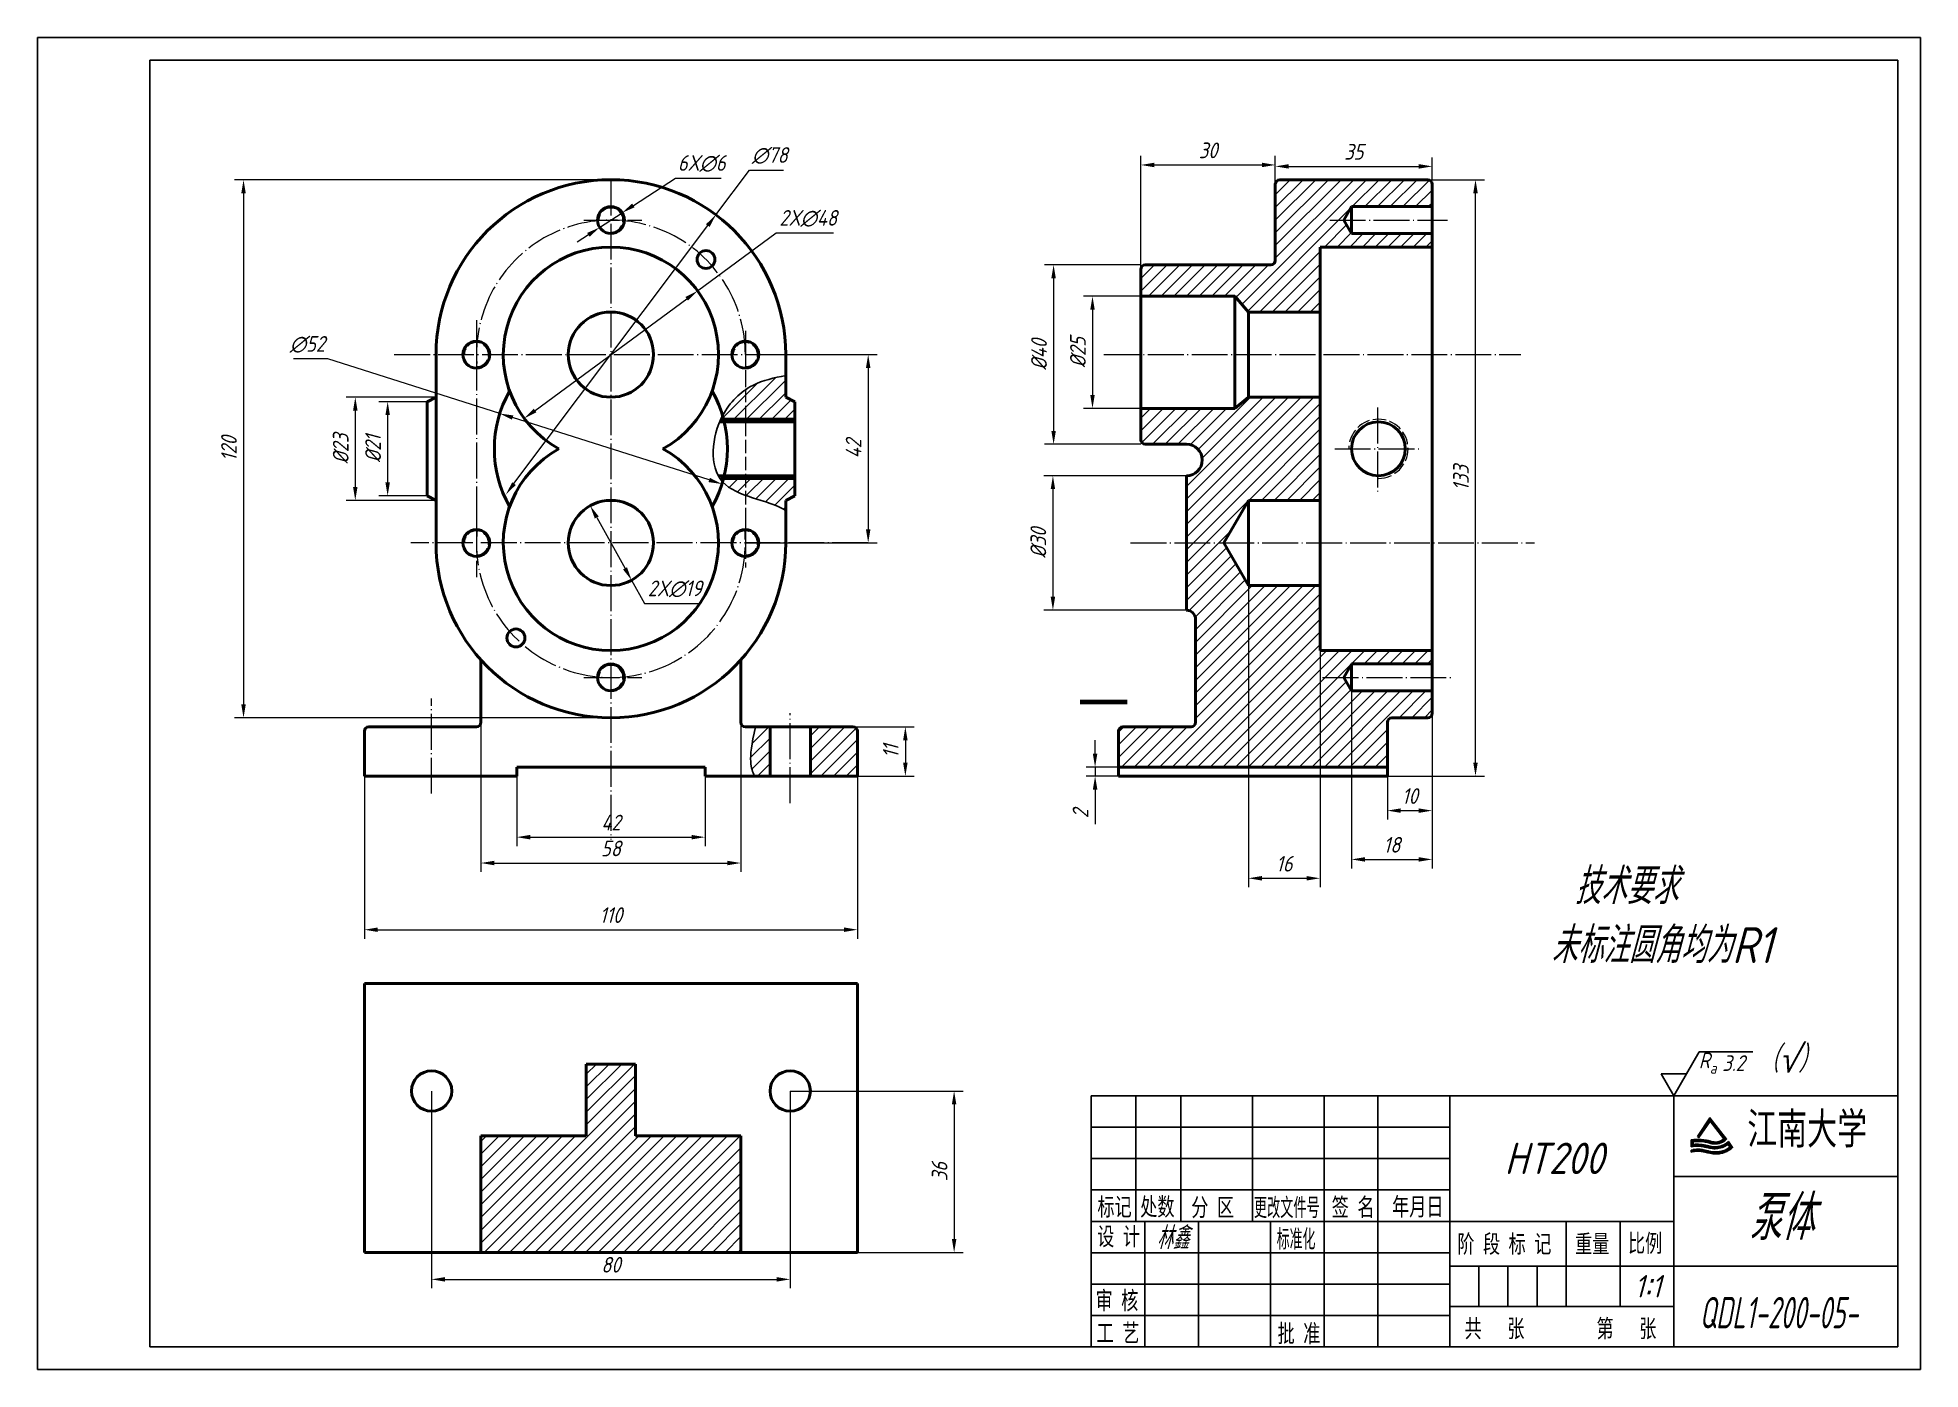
# Model space of a CAD drawing. Header units: millimetres. Extents: x 0 to 420, y 0 to 297.
import ezdxf
from ezdxf.enums import TextEntityAlignment as Align

# ---------------------------------------------------------------- set-up
doc = ezdxf.new("R2010")
doc.units = ezdxf.units.MM
doc.linetypes.add('点画线-25', pattern=[9.8, 8, -0.8, 0.2, -0.8])
doc.linetypes.add('虚线-25', pattern=[3.8, 3, -0.8])
for name, color, linetype, lineweight in [('剖面符号', 6, 'Continuous', 20), ('尺寸', 2, 'Continuous', 20), ('粗实线', 7, 'Continuous', 50), ('细点画线', 1, '点画线-25', 20), ('细虚线', 2, '虚线-25', 20)]:
    doc.layers.add(name, color=color, linetype=linetype, lineweight=lineweight)
for name, color, linetype in [('图框标题栏-文字', 4, 'Continuous'), ('图框标题栏-粗线', 7, 'Continuous'), ('图框标题栏-细线', 3, 'Continuous'), ('文字及注释', 4, 'Continuous'), ('波浪线', 3, 'Continuous')]:
    doc.layers.add(name, color=color, linetype=linetype)
doc.styles.add('工程字', font='gbeitc.shx', dxfattribs={"bigfont": 'gbcbig.shx'})
doc.styles.add('长仿宋字', font='simfang.ttf', dxfattribs={"width": 0.7})
doc.dimstyles.new('GB', dxfattribs={"dimtxt": 3.5, "dimasz": 3, "dimexe": 2, "dimexo": 0, "dimgap": 1.5, "dimtad": 1, "dimdec": 3, "dimdsep": 46, "dimtxsty": '工程字', "dimcen": 0, "dimclrd": 256, "dimclre": 256, "dimclrt": 256, "dimadec": 1, "dimazin": 2, "dimtp": 0.21, "dimtm": 0.25, "dimtfac": 0.7, "dimtdec": 3, "dimtmove": 0, "dimatfit": 3, "dimfxl": 1, "dimtzin": 0, "dimlwd": -1, "dimlwe": -1, "dimarcsym": 0})
doc.dimstyles.new('GB$3', dxfattribs={"dimtxt": 3.5, "dimasz": 3, "dimexe": 2, "dimexo": 0, "dimgap": 1.5, "dimtad": 1, "dimtoh": 1, "dimdec": 3, "dimdsep": 46, "dimtxsty": '工程字', "dimcen": 0, "dimclrd": 256, "dimclre": 256, "dimclrt": 256, "dimadec": 1, "dimazin": 2, "dimtp": 0.21, "dimtm": 0.25, "dimtfac": 0.7, "dimtdec": 3, "dimtmove": 0, "dimatfit": 2, "dimfxl": 1, "dimtzin": 0, "dimlwd": -1, "dimlwe": -1, "dimarcsym": 0})
pattern_1 = [(45, (0, 0), (-1.414214, 1.414214), [])]

msp = doc.modelspace()

# ---------------------------------------------------------------- texts
at = {"layer": '图框标题栏-文字', "style": '长仿宋字', "width": 0.7}
for s, p in [('标记', (236.4239, 34.2605)), ('处数', (245.9692, 34.2775)), ('分 区', (257.3502, 34.159)), ('签 名', (288.6942, 34.1856)), ('年月日', (302.1539, 34.2967)), ('设 计', (236.3665, 27.6438)), ('阶 段 标 记', (316.6984, 25.9853)), ('重量', (342.9786, 25.9993)), ('比例', (354.79, 26.1497)), ('审 核', (235.9902, 13.3764)), ('工 艺', (236.2357, 6.1349)), ('批 准', (276.5974, 6.0133)), ('共   张', (318.3289, 7.1248)), ('第   张', (347.7605, 7.1248))]:
    msp.add_text(s, height=4, dxfattribs=at).set_placement(p)
at = {"layer": '图框标题栏-文字', "style": '长仿宋字'}
for s, width, p, p2 in [('更改文件号', 0.502639, (271.3148, 34.154), (286.0205, 34.154)), ('标准化', 0.491894, (276.4157, 27.1349), (285.0506, 27.1349))]:
    msp.add_text(s, height=4, dxfattribs=dict(at, width=width)).set_placement(p, p2, align=Align.FIT)
at = {"layer": '图框标题栏-文字', "insert": (381.3851, 57.2185), "char_height": 7, "width": 33.615218, "attachment_point": 1, "style": '长仿宋字'}
msp.add_mtext('江南大学', dxfattribs=at)
at = {"layer": '文字及注释', "style": '工程字'}
for s, height, p in [('技术要求', 8, (342.873, 103.7696)), ('未标注圆角均为R1', 8, (337.6504, 90.6147)), ('（√）', 6, (384.0143, 66.2412))]:
    msp.add_text(s, height=height, dxfattribs=at).set_placement(p)

# ---------------------------------------------------------------- blocks, each defined once
blk = doc.blocks.new('标题栏填写')
at = {"layer": '文字及注释', "style": '工程字'}
for tag, height, p in [('材料', 7, (103.3, 38.56)), ('名称', 10, (153.9, 23.81)), ('设计', 5, (18.2, 21.83)), ('比例', 5, (124.2, 11.04)), ('图号', 7, (153.44, 4.15))]:
    blk.add_attdef(tag, text='', height=height, dxfattribs=at).set_placement(p, align=Align.CENTER)
blk = doc.blocks.new('*D14')
at = {"layer": 'Defpoints', "color": 0, "transparency": 16777216}
for p in [(157.88, 226.31), (157.88, 184.31), (185.28, 184.31)]:
    blk.add_point(p, dxfattribs=at)
at = {"layer": '尺寸', "transparency": 16777216}
for p, q in [((157.88, 226.31), (187.28, 226.31)), ((185.28, 223.31), (185.28, 187.31)), ((157.88, 184.31), (187.28, 184.31))]:
    blk.add_line(p, q, dxfattribs=at)
for points in [[(184.78, 223.31), (185.78, 223.31), (185.28, 226.31)], [(184.78, 187.31), (185.78, 187.31), (185.28, 184.31)]]:
    blk.add_solid(points, dxfattribs=at)
at = {"layer": '尺寸', "transparency": 16777216, "insert": (182.03, 205.31), "char_height": 3.5, "attachment_point": 5, "rotation": 90, "style": '工程字'}
blk.add_mtext('42', dxfattribs=at)
blk = doc.blocks.new('*D15')
at = {"layer": 'Defpoints', "color": 0, "transparency": 16777216}
for p in [(127.88, 265.31), (45.93, 145.31), (127.88, 145.31)]:
    blk.add_point(p, dxfattribs=at)
at = {"layer": '尺寸', "transparency": 16777216}
for p, q in [((127.88, 265.31), (43.93, 265.31)), ((45.93, 262.31), (45.93, 148.31)), ((127.88, 145.31), (43.93, 145.31))]:
    blk.add_line(p, q, dxfattribs=at)
for points in [[(45.43, 262.31), (46.43, 262.31), (45.93, 265.31)], [(45.43, 148.31), (46.43, 148.31), (45.93, 145.31)]]:
    blk.add_solid(points, dxfattribs=at)
at = {"layer": '尺寸', "transparency": 16777216, "insert": (42.68, 205.31), "char_height": 3.5, "attachment_point": 5, "rotation": 90, "style": '工程字'}
blk.add_mtext('120', dxfattribs=at)
blk = doc.blocks.new('*D16')
at = {"layer": 'Defpoints', "color": 0, "transparency": 16777216}
for p in [(72.88, 132.31), (182.88, 132.31), (182.88, 98.05)]:
    blk.add_point(p, dxfattribs=at)
at = {"layer": '尺寸', "transparency": 16777216}
for p, q in [((72.88, 132.31), (72.88, 96.05)), ((182.88, 132.31), (182.88, 96.05)), ((75.88, 98.05), (179.88, 98.05))]:
    blk.add_line(p, q, dxfattribs=at)
for points in [[(75.88, 98.55), (75.88, 97.55), (72.88, 98.05)], [(179.88, 98.55), (179.88, 97.55), (182.88, 98.05)]]:
    blk.add_solid(points, dxfattribs=at)
at = {"layer": '尺寸', "transparency": 16777216, "insert": (127.88, 101.3), "char_height": 3.5, "attachment_point": 5, "style": '工程字'}
blk.add_mtext('110', dxfattribs=at)
blk = doc.blocks.new('*D17')
at = {"layer": 'Defpoints', "color": 0, "transparency": 16777216}
for p in [(106.88, 132.31), (148.88, 132.31), (148.88, 118.69)]:
    blk.add_point(p, dxfattribs=at)
at = {"layer": '尺寸', "transparency": 16777216}
for p, q in [((106.88, 132.31), (106.88, 116.69)), ((148.88, 132.31), (148.88, 116.69)), ((109.88, 118.69), (145.88, 118.69))]:
    blk.add_line(p, q, dxfattribs=at)
for points in [[(109.88, 119.19), (109.88, 118.19), (106.88, 118.69)], [(145.88, 119.19), (145.88, 118.19), (148.88, 118.69)]]:
    blk.add_solid(points, dxfattribs=at)
at = {"layer": '尺寸', "transparency": 16777216, "insert": (127.88, 121.94), "char_height": 3.5, "attachment_point": 5, "style": '工程字'}
blk.add_mtext('42', dxfattribs=at)
blk = doc.blocks.new('*D18')
at = {"layer": 'Defpoints', "color": 0, "transparency": 16777216}
for p in [(98.88, 144.31), (156.88, 144.31), (156.88, 112.92)]:
    blk.add_point(p, dxfattribs=at)
at = {"layer": '尺寸', "transparency": 16777216}
for p, q in [((98.88, 144.31), (98.88, 110.92)), ((156.88, 144.31), (156.88, 110.92)), ((101.88, 112.92), (153.88, 112.92))]:
    blk.add_line(p, q, dxfattribs=at)
for points in [[(101.88, 113.42), (101.88, 112.42), (98.88, 112.92)], [(153.88, 113.42), (153.88, 112.42), (156.88, 112.92)]]:
    blk.add_solid(points, dxfattribs=at)
at = {"layer": '尺寸', "transparency": 16777216, "insert": (127.88, 116.17), "char_height": 3.5, "attachment_point": 5, "style": '工程字'}
blk.add_mtext('58', dxfattribs=at)
blk = doc.blocks.new('*D19')
at = {"layer": 'Defpoints', "color": 0, "transparency": 16777216}
for p in [(130.39, 257.95), (125.37, 254.67)]:
    blk.add_point(p, dxfattribs=at)
at = {"layer": '尺寸', "transparency": 16777216}
for p, q in [((132.91, 259.59), (142.26, 265.69)), ((142.26, 265.69), (152.51, 265.69)), ((125.37, 254.67), (130.39, 257.95)), ((122.86, 253.03), (120.34, 251.39))]:
    blk.add_line(p, q, dxfattribs=at)
for points in [[(132.63, 260.01), (133.18, 259.17), (130.39, 257.95)], [(122.58, 253.45), (123.13, 252.61), (125.37, 254.67)]]:
    blk.add_solid(points, dxfattribs=at)
at = {"layer": '尺寸', "transparency": 16777216, "insert": (148.13, 268.94), "char_height": 3.5, "attachment_point": 5, "style": '工程字'}
blk.add_mtext('6X∅6', dxfattribs=at)
blk = doc.blocks.new('*D20')
at = {"layer": 'Defpoints', "color": 0, "transparency": 16777216}
for p in [(86.88, 215.81), (78.08, 194.81), (86.88, 194.81)]:
    blk.add_point(p, dxfattribs=at)
at = {"layer": '尺寸', "transparency": 16777216}
for p, q in [((86.88, 215.81), (76.08, 215.81)), ((78.08, 212.81), (78.08, 197.81)), ((86.88, 194.81), (76.08, 194.81))]:
    blk.add_line(p, q, dxfattribs=at)
for points in [[(77.58, 212.81), (78.58, 212.81), (78.08, 215.81)], [(77.58, 197.81), (78.58, 197.81), (78.08, 194.81)]]:
    blk.add_solid(points, dxfattribs=at)
at = {"layer": '尺寸', "transparency": 16777216, "insert": (74.83, 205.31), "char_height": 3.5, "attachment_point": 5, "rotation": 90, "style": '工程字'}
blk.add_mtext('%%C21', dxfattribs=at)
blk = doc.blocks.new('*D21')
at = {"layer": 'Defpoints', "color": 0, "transparency": 16777216}
for p in [(88.88, 216.81), (70.86, 193.81), (88.88, 193.81)]:
    blk.add_point(p, dxfattribs=at)
at = {"layer": '尺寸', "transparency": 16777216}
for p, q in [((88.88, 216.81), (68.86, 216.81)), ((70.86, 213.81), (70.86, 196.81)), ((88.88, 193.81), (68.86, 193.81))]:
    blk.add_line(p, q, dxfattribs=at)
for points in [[(70.36, 213.81), (71.36, 213.81), (70.86, 216.81)], [(70.36, 196.81), (71.36, 196.81), (70.86, 193.81)]]:
    blk.add_solid(points, dxfattribs=at)
at = {"layer": '尺寸', "transparency": 16777216, "insert": (67.61, 205.31), "char_height": 3.5, "attachment_point": 5, "rotation": 90, "style": '工程字'}
blk.add_mtext('%%C23', dxfattribs=at)
blk = doc.blocks.new('*D22')
at = {"layer": 'Defpoints', "color": 0, "transparency": 16777216}
for p in [(103.1, 213.17), (152.66, 197.45)]:
    blk.add_point(p, dxfattribs=at)
at = {"layer": '尺寸', "transparency": 16777216}
for p, q in [((64.74, 225.34), (57.11, 225.34)), ((103.1, 213.17), (64.74, 225.34)), ((149.8, 198.35), (105.96, 212.27))]:
    blk.add_line(p, q, dxfattribs=at)
for points in [[(106.11, 212.74), (105.81, 211.79), (103.1, 213.17)], [(149.96, 198.83), (149.65, 197.88), (152.66, 197.45)]]:
    blk.add_solid(points, dxfattribs=at)
at = {"layer": '尺寸', "transparency": 16777216, "insert": (60.17, 228.59), "char_height": 3.5, "attachment_point": 5, "style": '工程字'}
blk.add_mtext('∅52', dxfattribs=at)
blk = doc.blocks.new('*D23')
at = {"layer": 'Defpoints', "color": 0, "transparency": 16777216}
for p in [(147.21, 240.54), (108.55, 212.08)]:
    blk.add_point(p, dxfattribs=at)
at = {"layer": '尺寸', "transparency": 16777216}
for p, q in [((147.21, 240.54), (164.74, 253.44)), ((164.74, 253.44), (177.55, 253.44)), ((110.97, 213.86), (144.79, 238.76))]:
    blk.add_line(p, q, dxfattribs=at)
for points in [[(144.5, 239.16), (145.09, 238.35), (147.21, 240.54)], [(110.67, 214.26), (111.26, 213.46), (108.55, 212.08)]]:
    blk.add_solid(points, dxfattribs=at)
at = {"layer": '尺寸', "transparency": 16777216, "insert": (171.89, 256.69), "char_height": 3.5, "attachment_point": 5, "style": '工程字'}
blk.add_mtext('2X∅48', dxfattribs=at)
blk = doc.blocks.new('*D24')
at = {"layer": 'Defpoints', "color": 0, "transparency": 16777216}
for p in [(123.26, 192.61), (132.5, 176.01)]:
    blk.add_point(p, dxfattribs=at)
at = {"layer": '尺寸', "transparency": 16777216}
for p, q in [((124.72, 189.99), (131.04, 178.63)), ((132.5, 176.01), (135.39, 170.81)), ((135.39, 170.81), (147.39, 170.81))]:
    blk.add_line(p, q, dxfattribs=at)
for points in [[(125.16, 190.23), (124.29, 189.75), (123.26, 192.61)], [(131.48, 178.87), (130.6, 178.39), (132.5, 176.01)]]:
    blk.add_solid(points, dxfattribs=at)
at = {"layer": '尺寸', "transparency": 16777216, "insert": (142.14, 174.06), "char_height": 3.5, "attachment_point": 5, "style": '工程字'}
blk.add_mtext('2X∅19', dxfattribs=at)
blk = doc.blocks.new('*D25')
at = {"layer": 'Defpoints', "color": 0, "transparency": 16777216}
for p in [(87.88, 62.07), (167.88, 62.07), (167.88, 20.07)]:
    blk.add_point(p, dxfattribs=at)
at = {"layer": '尺寸', "transparency": 16777216}
for p, q in [((87.88, 62.07), (87.88, 18.07)), ((167.88, 62.07), (167.88, 18.07)), ((90.88, 20.07), (164.88, 20.07))]:
    blk.add_line(p, q, dxfattribs=at)
for points in [[(90.88, 20.57), (90.88, 19.57), (87.88, 20.07)], [(164.88, 20.57), (164.88, 19.57), (167.88, 20.07)]]:
    blk.add_solid(points, dxfattribs=at)
at = {"layer": '尺寸', "transparency": 16777216, "insert": (127.88, 23.32), "char_height": 3.5, "attachment_point": 5, "style": '工程字'}
blk.add_mtext('80', dxfattribs=at)
blk = doc.blocks.new('*D26')
at = {"layer": 'Defpoints', "color": 0, "transparency": 16777216}
for p in [(167.88, 62.07), (182.88, 26.07), (204.45, 26.07)]:
    blk.add_point(p, dxfattribs=at)
at = {"layer": '尺寸', "transparency": 16777216}
for p, q in [((167.88, 62.07), (206.45, 62.07)), ((204.45, 59.07), (204.45, 29.07)), ((182.88, 26.07), (206.45, 26.07))]:
    blk.add_line(p, q, dxfattribs=at)
for points in [[(203.95, 59.07), (204.95, 59.07), (204.45, 62.07)], [(203.95, 29.07), (204.95, 29.07), (204.45, 26.07)]]:
    blk.add_solid(points, dxfattribs=at)
at = {"layer": '尺寸', "transparency": 16777216, "insert": (201.2, 44.07), "char_height": 3.5, "attachment_point": 5, "rotation": 90, "style": '工程字'}
blk.add_mtext('36', dxfattribs=at)
blk = doc.blocks.new('*D27')
at = {"layer": 'Defpoints', "color": 0, "transparency": 16777216}
for p in [(235.9, 132.31), (241.1, 134.31), (241.1, 132.31)]:
    blk.add_point(p, dxfattribs=at)
at = {"layer": '尺寸', "transparency": 16777216}
for p, q in [((235.9, 137.31), (235.9, 140.31)), ((241.1, 134.31), (233.9, 134.31)), ((241.1, 132.31), (233.9, 132.31)), ((235.9, 134.31), (235.9, 132.31)), ((235.9, 129.31), (235.9, 121.56))]:
    blk.add_line(p, q, dxfattribs=at)
for points in [[(235.4, 137.31), (236.4, 137.31), (235.9, 134.31)], [(235.4, 129.31), (236.4, 129.31), (235.9, 132.31)]]:
    blk.add_solid(points, dxfattribs=at)
at = {"layer": '尺寸', "transparency": 16777216, "insert": (232.65, 123.93), "char_height": 3.5, "attachment_point": 5, "rotation": 90, "style": '工程字'}
blk.add_mtext('2', dxfattribs=at)
blk = doc.blocks.new('*D28')
at = {"layer": 'Defpoints', "color": 0, "transparency": 16777216}
for p in [(181.88, 143.31), (182.88, 132.31), (193.57, 132.31)]:
    blk.add_point(p, dxfattribs=at)
at = {"layer": '尺寸', "transparency": 16777216}
for p, q in [((181.88, 143.31), (195.57, 143.31)), ((193.57, 140.31), (193.57, 135.31)), ((182.88, 132.31), (195.57, 132.31))]:
    blk.add_line(p, q, dxfattribs=at)
for points in [[(193.07, 140.31), (194.07, 140.31), (193.57, 143.31)], [(193.07, 135.31), (194.07, 135.31), (193.57, 132.31)]]:
    blk.add_solid(points, dxfattribs=at)
at = {"layer": '尺寸', "transparency": 16777216, "insert": (190.32, 137.81), "char_height": 3.5, "attachment_point": 5, "rotation": 90, "style": '工程字'}
blk.add_mtext('11', dxfattribs=at)
blk = doc.blocks.new('*D29')
at = {"layer": 'Defpoints', "color": 0, "transparency": 16777216}
for p in [(246.1, 239.31), (235.32, 214.31), (246.1, 214.31)]:
    blk.add_point(p, dxfattribs=at)
at = {"layer": '尺寸', "transparency": 16777216}
for p, q in [((246.1, 239.31), (233.32, 239.31)), ((235.32, 236.31), (235.32, 217.31)), ((246.1, 214.31), (233.32, 214.31))]:
    blk.add_line(p, q, dxfattribs=at)
for points in [[(234.82, 236.31), (235.82, 236.31), (235.32, 239.31)], [(234.82, 217.31), (235.82, 217.31), (235.32, 214.31)]]:
    blk.add_solid(points, dxfattribs=at)
at = {"layer": '尺寸', "transparency": 16777216, "insert": (232.07, 226.81), "char_height": 3.5, "attachment_point": 5, "rotation": 90, "style": '工程字'}
blk.add_mtext('%%C25', dxfattribs=at)
blk = doc.blocks.new('*D30')
at = {"layer": 'Defpoints', "color": 0, "transparency": 16777216}
for p in [(246.1, 246.31), (226.64, 206.31), (246.1, 206.31)]:
    blk.add_point(p, dxfattribs=at)
at = {"layer": '尺寸', "transparency": 16777216}
for p, q in [((246.1, 246.31), (224.64, 246.31)), ((226.64, 243.31), (226.64, 209.31)), ((246.1, 206.31), (224.64, 206.31))]:
    blk.add_line(p, q, dxfattribs=at)
for points in [[(226.14, 243.31), (227.14, 243.31), (226.64, 246.31)], [(226.14, 209.31), (227.14, 209.31), (226.64, 206.31)]]:
    blk.add_solid(points, dxfattribs=at)
at = {"layer": '尺寸', "transparency": 16777216, "insert": (223.39, 226.31), "char_height": 3.5, "attachment_point": 5, "rotation": 90, "style": '工程字'}
blk.add_mtext('%%C40', dxfattribs=at)
blk = doc.blocks.new('*D31')
at = {"layer": 'Defpoints', "color": 0, "transparency": 16777216}
for p in [(270.1, 193.81), (286.1, 193.81), (286.1, 109.52)]:
    blk.add_point(p, dxfattribs=at)
at = {"layer": '尺寸', "transparency": 16777216}
for p, q in [((270.1, 193.81), (270.1, 107.52)), ((286.1, 193.81), (286.1, 107.52)), ((273.1, 109.52), (283.1, 109.52))]:
    blk.add_line(p, q, dxfattribs=at)
for points in [[(273.1, 110.02), (273.1, 109.02), (270.1, 109.52)], [(283.1, 110.02), (283.1, 109.02), (286.1, 109.52)]]:
    blk.add_solid(points, dxfattribs=at)
at = {"layer": '尺寸', "transparency": 16777216, "insert": (278.1, 112.77), "char_height": 3.5, "attachment_point": 5, "style": '工程字'}
blk.add_mtext('16', dxfattribs=at)
blk = doc.blocks.new('*D32')
at = {"layer": 'Defpoints', "color": 0, "transparency": 16777216}
for p in [(276.1, 268.61), (246.1, 245.31), (276.1, 247.31)]:
    blk.add_point(p, dxfattribs=at)
at = {"layer": '尺寸', "transparency": 16777216}
for p, q in [((246.1, 245.31), (246.1, 270.61)), ((276.1, 247.31), (276.1, 270.61)), ((249.1, 268.61), (273.1, 268.61))]:
    blk.add_line(p, q, dxfattribs=at)
for points in [[(249.1, 269.11), (249.1, 268.11), (246.1, 268.61)], [(273.1, 269.11), (273.1, 268.11), (276.1, 268.61)]]:
    blk.add_solid(points, dxfattribs=at)
at = {"layer": '尺寸', "transparency": 16777216, "insert": (261.1, 271.86), "char_height": 3.5, "attachment_point": 5, "style": '工程字'}
blk.add_mtext('30', dxfattribs=at)
blk = doc.blocks.new('*D33')
at = {"layer": 'Defpoints', "color": 0, "transparency": 16777216}
for p in [(311.1, 268.29), (311.1, 265.31), (276.1, 264.31)]:
    blk.add_point(p, dxfattribs=at)
at = {"layer": '尺寸', "transparency": 16777216}
for p, q in [((276.1, 264.31), (276.1, 270.29)), ((311.1, 265.31), (311.1, 270.29)), ((279.1, 268.29), (308.1, 268.29))]:
    blk.add_line(p, q, dxfattribs=at)
for points in [[(279.1, 268.79), (279.1, 267.79), (276.1, 268.29)], [(308.1, 268.79), (308.1, 267.79), (311.1, 268.29)]]:
    blk.add_solid(points, dxfattribs=at)
at = {"layer": '尺寸', "transparency": 16777216, "insert": (293.6, 271.54), "char_height": 3.5, "attachment_point": 5, "style": '工程字'}
blk.add_mtext('35', dxfattribs=at)
blk = doc.blocks.new('*D34')
at = {"layer": 'Defpoints', "color": 0, "transparency": 16777216}
for p in [(311.1, 146.31), (301.1, 132.31), (311.1, 124.61)]:
    blk.add_point(p, dxfattribs=at)
at = {"layer": '尺寸', "transparency": 16777216}
for p, q in [((311.1, 146.31), (311.1, 122.61)), ((301.1, 132.31), (301.1, 122.61)), ((304.1, 124.61), (308.1, 124.61))]:
    blk.add_line(p, q, dxfattribs=at)
for points in [[(304.1, 125.11), (304.1, 124.11), (301.1, 124.61)], [(308.1, 125.11), (308.1, 124.11), (311.1, 124.61)]]:
    blk.add_solid(points, dxfattribs=at)
at = {"layer": '尺寸', "transparency": 16777216, "insert": (306.1, 127.86), "char_height": 3.5, "attachment_point": 5, "style": '工程字'}
blk.add_mtext('10', dxfattribs=at)
blk = doc.blocks.new('*D35')
at = {"layer": 'Defpoints', "color": 0, "transparency": 16777216}
for p in [(293.1, 151.31), (311.1, 151.31), (311.1, 113.73)]:
    blk.add_point(p, dxfattribs=at)
at = {"layer": '尺寸', "transparency": 16777216}
for p, q in [((293.1, 151.31), (293.1, 111.73)), ((311.1, 151.31), (311.1, 111.73)), ((296.1, 113.73), (308.1, 113.73))]:
    blk.add_line(p, q, dxfattribs=at)
for points in [[(296.1, 114.23), (296.1, 113.23), (293.1, 113.73)], [(308.1, 114.23), (308.1, 113.23), (311.1, 113.73)]]:
    blk.add_solid(points, dxfattribs=at)
at = {"layer": '尺寸', "transparency": 16777216, "insert": (302.1, 116.98), "char_height": 3.5, "attachment_point": 5, "style": '工程字'}
blk.add_mtext('18', dxfattribs=at)
blk = doc.blocks.new('*D36')
at = {"layer": 'Defpoints', "color": 0, "transparency": 16777216}
for p in [(310.1, 265.31), (320.76, 265.31), (301.1, 132.31)]:
    blk.add_point(p, dxfattribs=at)
at = {"layer": '尺寸', "transparency": 16777216}
for p, q in [((310.1, 265.31), (322.76, 265.31)), ((320.76, 135.31), (320.76, 262.31)), ((301.1, 132.31), (322.76, 132.31))]:
    blk.add_line(p, q, dxfattribs=at)
for points in [[(320.26, 262.31), (321.26, 262.31), (320.76, 265.31)], [(320.26, 135.31), (321.26, 135.31), (320.76, 132.31)]]:
    blk.add_solid(points, dxfattribs=at)
at = {"layer": '尺寸', "transparency": 16777216, "insert": (317.51, 198.81), "char_height": 3.5, "attachment_point": 5, "rotation": 90, "style": '工程字'}
blk.add_mtext('133', dxfattribs=at)
blk = doc.blocks.new('*D38')
at = {"layer": 'Defpoints', "color": 0, "transparency": 16777216}
for p in [(256.3, 199.31), (226.49, 169.31), (256.3, 169.31)]:
    blk.add_point(p, dxfattribs=at)
at = {"layer": '尺寸', "transparency": 16777216}
for p, q in [((256.3, 199.31), (224.49, 199.31)), ((226.49, 196.31), (226.49, 172.31)), ((256.3, 169.31), (224.49, 169.31))]:
    blk.add_line(p, q, dxfattribs=at)
for points in [[(225.99, 196.31), (226.99, 196.31), (226.49, 199.31)], [(225.99, 172.31), (226.99, 172.31), (226.49, 169.31)]]:
    blk.add_solid(points, dxfattribs=at)
at = {"layer": '尺寸', "transparency": 16777216, "insert": (223.24, 184.31), "char_height": 3.5, "attachment_point": 5, "rotation": 90, "style": '工程字'}
blk.add_mtext('%%C30', dxfattribs=at)
blk = doc.blocks.new('*D39')
at = {"layer": 'Defpoints', "color": 0, "transparency": 16777216}
for p in [(151.31, 257.49), (104.46, 195.13)]:
    blk.add_point(p, dxfattribs=at)
at = {"layer": '尺寸', "transparency": 16777216}
for p, q in [((151.31, 257.49), (158.8, 267.46)), ((158.8, 267.46), (166.35, 267.46)), ((106.26, 197.53), (149.5, 255.09))]:
    blk.add_line(p, q, dxfattribs=at)
for points in [[(149.1, 255.39), (149.9, 254.79), (151.31, 257.49)], [(105.86, 197.83), (106.66, 197.23), (104.46, 195.13)]]:
    blk.add_solid(points, dxfattribs=at)
at = {"layer": '尺寸', "transparency": 16777216, "insert": (163.32, 270.71), "char_height": 3.5, "attachment_point": 5, "style": '工程字'}
blk.add_mtext('∅78', dxfattribs=at)
blk = doc.blocks.new('粗糙度')
at = {"layer": '文字及注释'}
for p, q in [((0, 0), (5.66, 9.8)), ((5.66, 9.8), (17.66, 9.8)), ((0, 0), (-2.83, 4.9)), ((-2.83, 4.9), (2.83, 4.9))]:
    blk.add_line(p, q, dxfattribs=at)
at = {"layer": '文字及注释', "insert": (7.54, 7.3), "char_height": 3.5, "attachment_point": 5, "style": '工程字'}
blk.add_mtext_dynamic_manual_height_columns('\\A1;R{\\H0.7x;\\S^ a;}', width=8.6603, gutter_width=25, heights=[0], dxfattribs=at)
at = {"layer": '文字及注释', "style": '工程字'}
blk.add_attdef('CCD', text='', height=3.5, dxfattribs=at).set_placement((13.32, 7.3), align=Align.MIDDLE)

# ---------------------------------------------------------------- dimensions: what is measured, and where the dimension line sits
at = {"layer": '尺寸'}
for p1, p2, picture, middle in [((104.4576, 195.1274), (151.3051, 257.4918), '*D39', (163.3212, 267.4627)), ((152.6638, 197.4466), (103.0988, 213.1727), '*D22', (60.1735, 225.3445))]:
    dim = msp.add_diameter_dim_2p(p1=p1, p2=p2, dimstyle='GB$3', dxfattribs=at)
    dim.commit()
    dim.dimension.update_dxf_attribs({"geometry": picture, "text_midpoint": middle, "dimtype": 163})
for base, p1, p2, picture, middle in [((276.1037, 268.6124), (246.1037, 245.3096), (276.1037, 247.3096), '*D32', (261.1037, 271.8624)), ((311.1037, 268.2853), (276.1037, 264.3096), (311.1037, 265.3096), '*D33', (293.6037, 271.5353)), ((286.1037, 109.518), (270.1037, 193.8096), (286.1037, 193.8096), '*D31', (278.1037, 112.768)), ((311.1037, 113.7343), (293.1037, 151.3096), (311.1037, 151.3096), '*D35', (302.1037, 116.9843)), ((156.8813, 112.9227), (98.8813, 144.3096), (156.8813, 144.3096), '*D18', (127.8813, 116.1727)), ((311.1037, 124.6148), (301.1037, 132.3096), (311.1037, 146.3096), '*D34', (306.1037, 127.8648)), ((182.8813, 98.0462), (72.8813, 132.3096), (182.8813, 132.3096), '*D16', (127.8813, 101.2962)), ((148.8813, 118.6922), (106.8813, 132.3096), (148.8813, 132.3096), '*D17', (127.8813, 121.9422)), ((167.8813, 20.071), (87.8813, 62.0674), (167.8813, 62.0674), '*D25', (127.8813, 23.321))]:
    dim = msp.add_linear_dim(base=base, p1=p1, p2=p2, dimstyle='GB', dxfattribs=at)
    dim.commit()
    dim.dimension.update_dxf_attribs({"geometry": picture, "text_midpoint": middle})
for p1, p2, text, picture, middle in [((125.3691, 254.6699), (130.3936, 257.9494), '6X<>', '*D19', (148.1337, 265.6938)), ((108.5521, 212.0836), (147.2106, 240.5356), '2X<>', '*D23', (171.8941, 253.4393)), ((123.2649, 192.6125), (132.4978, 176.0067), '2X<>', '*D24', (142.137, 170.8103))]:
    dim = msp.add_diameter_dim_2p(p1=p1, p2=p2, text=text, dimstyle='GB$3', dxfattribs=at)
    dim.commit()
    dim.dimension.update_dxf_attribs({"geometry": picture, "text_midpoint": middle, "dimtype": 163})
for base, p1, p2, picture, middle in [((45.9333, 145.3096), (127.8813, 265.3096), (127.8813, 145.3096), '*D15', (42.6833, 205.3096)), ((320.7638, 265.3096), (301.1037, 132.3096), (310.1037, 265.3096), '*D36', (317.5138, 198.8096)), ((185.2759, 184.3096), (157.8813, 226.3096), (157.8813, 184.3096), '*D14', (182.0259, 205.3096)), ((193.5708, 132.3096), (181.8813, 143.3096), (182.8813, 132.3096), '*D28', (190.3208, 137.8096)), ((235.8996, 132.3096), (241.1037, 134.3096), (241.1037, 132.3096), '*D27', (232.6496, 123.9346)), ((204.4498, 26.0674), (167.8813, 62.0674), (182.8813, 26.0674), '*D26', (201.1998, 44.0674))]:
    dim = msp.add_linear_dim(base=base, p1=p1, p2=p2, angle=90, dimstyle='GB', dxfattribs=at)
    dim.commit()
    dim.dimension.update_dxf_attribs({"geometry": picture, "text_midpoint": middle})
for base, p1, p2, picture, middle in [((226.6442, 206.3096), (246.1037, 246.3096), (246.1037, 206.3096), '*D30', (223.3942, 226.3096)), ((235.3226, 214.3096), (246.1037, 239.3096), (246.1037, 214.3096), '*D29', (232.0726, 226.8096)), ((70.8585, 193.8096), (88.8813, 216.8096), (88.8813, 193.8096), '*D21', (67.6085, 205.3096)), ((78.0785, 194.8096), (86.8813, 215.8096), (86.8813, 194.8096), '*D20', (74.8285, 205.3096)), ((226.4855, 169.3096), (256.3037, 199.3096), (256.3037, 169.3096), '*D38', (223.2355, 184.3096))]:
    dim = msp.add_linear_dim(base=base, p1=p1, p2=p2, angle=90, text='%%C<>', dimstyle='GB', dxfattribs=at)
    dim.commit()
    dim.dimension.update_dxf_attribs({"geometry": picture, "text_midpoint": middle})

# ---------------------------------------------------------------- hatches: boundary and pattern name
at = {"layer": '剖面符号'}
h = msp.add_hatch(dxfattribs=at)
h.set_pattern_fill('_USER', color=256, scale=2, angle=45, pattern_type=0)
h.set_pattern_definition(pattern_1)
h.paths.add_polyline_path([(286.1037, 250.3096), (311.1037, 250.3096), (311.1037, 253.3096), (293.1037, 253.3096), (293.1037, 253.315), (291.3733, 256.3123), (293.1037, 259.3096), (311.1037, 259.3096), (311.1037, 264.3096, 0.41421356), (310.1037, 265.3096), (277.1037, 265.3096, 0.41421356), (276.1037, 264.3096), (276.1037, 247.3096, -0.41421356), (275.1037, 246.3096), (247.1037, 246.3096, 0.41421356), (246.1037, 245.3096), (246.1037, 239.3096), (267.1037, 239.3096), (270.1037, 235.8096), (286.1037, 235.8096)])
h.paths.add_polyline_path([(286.1037, 216.8096), (270.1037, 216.8096), (267.1037, 214.3096), (246.1037, 214.3096), (246.1037, 207.3096, 0.41421356), (247.1037, 206.3096), (256.3037, 206.3096, -1), (256.3037, 199.3096), (256.3037, 184.3096), (264.6189, 184.3096), (270.1037, 193.8096), (286.1037, 193.8096)])
h.paths.add_polyline_path([(286.1037, 174.8096), (270.1037, 174.8096), (264.6189, 184.3096), (256.3037, 184.3096), (256.3037, 169.3096, -0.41421356), (258.3037, 167.3096), (258.3037, 144.3096, -0.41421356), (257.3037, 143.3096), (242.1037, 143.3096, 0.41421356), (241.1037, 142.3096), (241.1037, 134.3096), (301.1037, 134.3096), (301.1037, 144.3096, -0.41421356), (302.1037, 145.3096), (310.1037, 145.3096, 0.41421356), (311.1037, 146.3096), (311.1037, 151.3096), (293.1037, 151.3096), (291.3733, 154.3069), (293.1037, 157.3042), (293.1037, 157.3096), (311.1037, 157.3096), (311.1037, 160.3096), (286.1037, 160.3096)])
h = msp.add_hatch(dxfattribs=at)
h.set_pattern_fill('_USER', color=256, scale=2, angle=45, pattern_type=0)
h.set_pattern_definition(pattern_1)
edge = h.paths.add_edge_path()
edge.add_line((168.8813, 215.8096), (166.8813, 216.8096))
edge.add_line((166.8813, 216.8096), (166.8813, 221.6228))
edge.add_spline(control_points=[(166.8813, 221.6228), (164.3129, 221.1654), (158.6771, 219.8662), (154.4115, 215.7503), (152.8104, 212.6948)], knot_values=[2.12302732, 2.12302732, 2.12302732, 2.12302732, 9.79178698, 19.34479752, 19.34479752, 19.34479752, 19.34479752], degree=3, periodic=0)
edge.add_arc((127.8813, 205.3096), 26, 14.705225, 16.501923, ccw=False)
edge.add_line((153.0297, 211.9096), (168.8813, 211.9096))
edge.add_line((168.8813, 211.9096), (168.8813, 215.8096))
h.paths.add_polyline_path([(168.8813, 211.9096), (153.0297, 211.9096, -0.00594667), (153.1796, 211.3096), (168.8813, 211.3096)])
edge = h.paths.add_edge_path()
edge.add_line((168.8813, 198.7096), (153.0297, 198.7096))
edge.add_arc((127.8813, 205.3096), 26, 343.498077, 345.294775, ccw=False)
edge.add_spline(control_points=[(152.8104, 197.9244), (155.9185, 194.4638), (162.7615, 194.0705), (166.8813, 191.5676)], knot_values=[34.11526924, 34.11526924, 34.11526924, 34.11526924, 48.82038273, 48.82038273, 48.82038273, 48.82038273], degree=3, periodic=0)
edge.add_line((166.8813, 191.5676), (166.8813, 193.8096))
edge.add_line((166.8813, 193.8096), (168.8813, 194.8096))
edge.add_line((168.8813, 194.8096), (168.8813, 198.7096))
h.paths.add_polyline_path([(168.8813, 199.3096), (153.1796, 199.3096, -0.00594667), (153.0297, 198.7096), (168.8813, 198.7096)])
h = msp.add_hatch(dxfattribs=at)
h.set_pattern_fill('_USER', color=256, scale=2, angle=45, pattern_type=0)
h.set_pattern_definition(pattern_1)
edge = h.paths.add_edge_path()
edge.add_line((163.3813, 143.3096), (160.1305, 143.3096))
edge.add_spline(control_points=[(160.1305, 143.3096), (158.3161, 135.4315), (159.1841, 134.2139), (159.8706, 132.3096)], knot_values=[0.09690766, 0.09690766, 0.09690766, 0.09690766, 0.72829882, 0.72829882, 0.72829882, 0.72829882], degree=3, periodic=0)
edge.add_line((159.8706, 132.3096), (163.3813, 132.3096))
edge.add_line((163.3813, 132.3096), (163.3813, 143.3096))
h.paths.add_polyline_path([(182.8813, 142.3096, 0.41421356), (181.8813, 143.3096), (172.3813, 143.3096), (172.3813, 132.3096), (182.8813, 132.3096)])
h = msp.add_hatch(dxfattribs=at)
h.set_pattern_fill('_USER', color=256, scale=2, angle=45, pattern_type=0)
h.set_pattern_definition(pattern_1)
h.paths.add_polyline_path([(156.8813, 52.0674), (133.3813, 52.0674), (133.3813, 68.0674), (122.3813, 68.0674), (122.3813, 52.0674), (98.8813, 52.0674), (98.8813, 26.0674), (156.8813, 26.0674)])

# ---------------------------------------------------------------- linework, layer by layer
at = {"layer": '图框标题栏-文字'}
for p, q in [((372.0604, 54.6), (372.5917, 54.6)), ((372.1281, 54.7), (372.6594, 54.7)), ((372.1958, 54.8), (372.7271, 54.8)), ((372.2635, 54.9), (372.7948, 54.9)), ((372.3312, 55), (372.8625, 55)), ((372.3988, 55.1), (372.9301, 55.1)), ((372.4665, 55.2), (372.9978, 55.2)), ((372.5342, 55.3), (373.0655, 55.3)), ((372.6019, 55.4), (373.6166, 55.4)), ((372.6696, 55.5), (373.5388, 55.5)), ((372.7372, 55.6), (373.4609, 55.6)), ((372.8049, 55.7), (373.3831, 55.7)), ((372.8726, 55.8), (373.3052, 55.8)), ((372.9403, 55.9), (373.2274, 55.9)), ((373.008, 56), (373.1495, 56)), ((373.1369, 55.3), (373.6945, 55.3)), ((373.2147, 55.2), (373.7723, 55.2)), ((373.2926, 55.1), (373.8502, 55.1)), ((373.3704, 55), (373.928, 55)), ((373.4483, 54.9), (374.0059, 54.9)), ((373.5261, 54.8), (374.0837, 54.8)), ((373.6039, 54.7), (374.1616, 54.7)), ((373.6818, 54.6), (374.2394, 54.6)), ((368.907, 51.1), (372.2712, 51.1)), ((368.907, 51), (372.7171, 51)), ((368.907, 50.9), (373.0871, 50.9)), ((368.907, 50.8), (369.4485, 50.8)), ((368.907, 50.7), (369.347, 50.7)), ((368.907, 50.6), (369.347, 50.6)), ((368.907, 50.5), (369.347, 50.5)), ((368.907, 50.4), (369.347, 50.4)), ((369.0844, 51.2), (371.6728, 51.2)), ((370.2521, 51.9281), (370.6165, 51.6814)), ((370.2935, 51.9), (370.7644, 51.9)), ((370.3008, 52), (370.8321, 52)), ((370.3684, 52.1), (370.8997, 52.1)), ((370.4361, 52.2), (370.9674, 52.2)), ((370.4413, 51.8), (370.6967, 51.8)), ((370.5038, 52.3), (371.0351, 52.3)), ((370.5715, 52.4), (371.1028, 52.4)), ((370.589, 51.7), (370.629, 51.7)), ((370.6392, 52.5), (371.1705, 52.5)), ((370.7068, 52.6), (371.2381, 52.6)), ((370.7745, 52.7), (371.3058, 52.7)), ((370.8422, 52.8), (371.3735, 52.8)), ((370.9099, 52.9), (371.4412, 52.9)), ((370.9776, 53), (371.5089, 53)), ((371.0452, 53.1), (371.5765, 53.1)), ((371.1129, 53.2), (371.6442, 53.2)), ((371.1806, 53.3), (371.7119, 53.3)), ((371.2483, 53.4), (371.7796, 53.4)), ((371.3087, 50.8), (373.4191, 50.8)), ((371.316, 53.5), (371.8473, 53.5)), ((371.3836, 53.6), (371.9149, 53.6)), ((371.4513, 53.7), (371.9826, 53.7)), ((371.519, 53.8), (372.0503, 53.8)), ((371.5867, 53.9), (372.118, 53.9)), ((371.6544, 54), (372.1857, 54)), ((371.722, 54.1), (372.2533, 54.1)), ((371.7897, 54.2), (372.321, 54.2)), ((371.8574, 54.3), (372.3887, 54.3)), ((371.9251, 54.4), (372.4564, 54.4)), ((371.9928, 54.5), (372.5241, 54.5)), ((372.0194, 50.7), (374.0658, 50.7)), ((372.4997, 50.6), (375.7489, 50.6)), ((372.8858, 50.5), (375.5167, 50.5)), ((373.2154, 50.4), (375.2228, 50.4)), ((373.7596, 54.5), (374.3172, 54.5)), ((373.8375, 54.4), (374.3951, 54.4)), ((373.9153, 54.3), (374.4729, 54.3)), ((373.9932, 54.2), (374.5508, 54.2)), ((374.071, 54.1), (374.6286, 54.1)), ((374.1489, 54), (374.7065, 54)), ((374.2267, 53.9), (374.7843, 53.9)), ((374.3046, 53.8), (374.8622, 53.8)), ((374.3725, 50.7), (375.9444, 50.7)), ((374.3824, 53.7), (374.94, 53.7)), ((374.4603, 53.6), (375.0179, 53.6)), ((374.5381, 53.5), (375.0957, 53.5)), ((374.616, 53.4), (375.1736, 53.4)), ((374.6938, 53.3), (375.2514, 53.3)), ((374.7716, 53.2), (375.3293, 53.2)), ((374.8495, 53.1), (375.4071, 53.1)), ((374.9273, 53), (375.4849, 53)), ((375.0052, 52.9), (375.5628, 52.9)), ((375.0191, 50.8), (376.1147, 50.8)), ((375.083, 52.8), (375.6406, 52.8)), ((375.1609, 52.7), (375.7185, 52.7)), ((375.2387, 52.6), (375.7963, 52.6)), ((375.3166, 52.5), (375.8742, 52.5)), ((375.331, 50.9), (376.266, 50.9)), ((375.3944, 52.4), (375.952, 52.4)), ((375.4723, 52.3), (376.0299, 52.3)), ((375.5501, 52.2), (376.1077, 52.2)), ((375.5655, 51), (376.4022, 51)), ((375.628, 52.1), (376.1856, 52.1)), ((375.7058, 52), (376.2634, 52)), ((375.7583, 51.1), (376.5262, 51.1)), ((375.7837, 51.9), (376.3413, 51.9)), ((375.8615, 51.8), (376.4191, 51.8)), ((375.9237, 51.2), (376.6396, 51.2)), ((375.9394, 51.7), (376.497, 51.7)), ((376.0172, 51.6), (376.5748, 51.6)), ((376.069, 51.3), (376.7441, 51.3)), ((376.095, 51.5), (376.6527, 51.5)), ((376.1729, 51.4), (376.7305, 51.4)), ((376.6769, 50.4), (377.4598, 50.4)), ((376.8264, 50.5), (377.3889, 50.5)), ((376.9647, 50.6), (377.318, 50.6)), ((377.0933, 50.7), (377.247, 50.7)), ((368.907, 50.3), (369.347, 50.3)), ((368.907, 50.2), (369.347, 50.2)), ((368.907, 50.1), (371.5633, 50.1)), ((368.907, 50), (372.1082, 50)), ((368.907, 49.9), (372.5144, 49.9)), ((368.907, 49.8), (372.8422, 49.8)), ((368.907, 49.7), (369.2868, 49.7)), ((368.907, 48.9046), (368.907, 48.4649)), ((368.907, 48.9), (371.8727, 48.9)), ((368.907, 48.8), (372.2679, 48.8)), ((368.907, 48.7), (372.7297, 48.7)), ((368.907, 48.6), (369.6003, 48.6)), ((368.907, 48.5), (369.0497, 48.5)), ((369.3544, 49), (371.4073, 49)), ((371.1029, 48.6), (373.2955, 48.6)), ((371.2373, 49.7), (373.3098, 49.7)), ((371.6535, 48.5), (374.0947, 48.5)), ((371.8701, 49.6), (376.0941, 49.6)), ((372.0489, 48.4), (376.364, 48.4)), ((372.3116, 49.5), (375.8344, 49.5)), ((372.4895, 48.3), (376.0758, 48.3)), ((372.6378, 49.4), (375.522, 49.4)), ((373.0145, 48.2), (375.7204, 48.2)), ((373.0499, 49.3), (375.1099, 49.3)), ((373.6615, 50.3), (374.7768, 50.3)), ((373.7009, 48.1), (375.217, 48.1)), ((373.9313, 49.2), (374.2284, 49.2)), ((374.85, 49.7), (376.3195, 49.7)), ((374.8686, 48.5), (376.6111, 48.5)), ((375.3176, 49.8), (376.5201, 49.8)), ((375.4989, 48.6), (376.8295, 48.6)), ((375.6453, 49.9), (376.7016, 49.9)), ((375.8802, 48.7), (377.0263, 48.7)), ((375.91, 50), (376.8678, 50)), ((376.1361, 50.1), (377.0212, 50.1)), ((376.1775, 48.8), (377.2059, 48.8)), ((376.3353, 50.2), (377.6017, 50.2)), ((376.4276, 48.9), (377.3715, 48.9)), ((376.5142, 50.3), (377.5308, 50.3)), ((376.646, 49), (377.5253, 49)), ((376.8412, 49.1), (377.6689, 49.1)), ((377.0183, 49.2), (377.8036, 49.2)), ((377.1332, 50.1), (377.6727, 50.1)), ((377.1807, 49.3), (377.9304, 49.3)), ((377.2041, 50), (377.7436, 50)), ((377.2751, 49.9), (377.8145, 49.9)), ((377.3309, 49.4), (378.0501, 49.4)), ((377.346, 49.8), (377.8855, 49.8)), ((377.4169, 49.7), (377.9564, 49.7)), ((377.4706, 49.5), (378.0983, 49.5)), ((377.4879, 49.6), (378.0274, 49.6))]:
    msp.add_line(p, q, dxfattribs=at)
for points in [[(370.2521, 51.9281), (373.0738, 56.0973), (376.78, 51.3364, -0.28909601), (373.0691, 50.4462, 0.10228388), (369.347, 50.7892), (369.347, 50.1495, -0.09119522), (372.4928, 49.9075, 0.26613454), (377.1902, 50.7801), (378.1236, 49.4643, -0.18412464), (374.3616, 48.036, -0.04444823), (371.8909, 48.4395, 0.1319438), (368.907, 48.4649, 0.1319438)], [(368.907, 48.9046, -0.1312527), (372.0031, 48.865, 0.04409725), (374.3777, 48.476, 0.16392967), (377.5281, 49.5433), (377.0964, 50.1519, -0.24095199), (372.3643, 49.4864, 0.10564743), (368.907, 49.646), (368.907, 51.1744, -0.11278445), (373.2043, 50.865, 0.25699814), (376.1828, 51.3872), (373.0987, 55.349), (370.6165, 51.6814)]]:
    msp.add_lwpolyline(points, format="xyb", dxfattribs=at)
at = {"layer": '图框标题栏-粗线'}
for p, q in [((415, 292), (25, 292)), ((25, 292), (25, 5)), ((415, 5), (415, 292)), ((235, 61), (415, 61)), ((235, 5), (235, 61)), ((245, 33), (245, 61)), ((255, 33), (255, 61)), ((271, 33), (271, 61)), ((287, 5), (287, 61)), ((299, 5), (299, 61)), ((315, 5), (315, 61)), ((365, 5), (365, 61)), ((415, 5), (415, 61)), ((365, 43), (415, 43)), ((235, 40), (315, 40)), ((235, 33), (365, 33)), ((247, 5), (247, 33)), ((259, 5), (259, 33)), ((275, 5), (275, 33)), ((341, 14), (341, 33)), ((353, 14), (353, 33)), ((235, 26), (315, 26)), ((315, 23), (415, 23)), ((315, 14), (365, 14)), ((25, 5), (415, 5)), ((235, 5), (415, 5))]:
    msp.add_line(p, q, dxfattribs=at)
at = {"layer": '图框标题栏-细线'}
for p, q in [((420, 297), (0, 297)), ((0, 297), (0, 0)), ((420, 0), (420, 297)), ((235, 54), (315, 54)), ((235, 47), (315, 47)), ((321.5, 14), (321.5, 23)), ((328, 14), (328, 23)), ((334.5, 14), (334.5, 23)), ((235, 19), (315, 19)), ((235, 12), (315, 12)), ((0, 0), (420, 0))]:
    msp.add_line(p, q, dxfattribs=at)
at = {"layer": '文字及注释'}
msp.add_lwpolyline([(243.0599, 148.8252, 1, 1, 0), (243.0599, 148.8252, 1, 1, 0), (232.5504, 148.8252, 1, 1, 0), (232.5504, 148.8252, 2.4, 0, 0), (232.5504, 148.8252, 0, 0, 0)], format="xyseb", dxfattribs=at)
at = {"layer": '波浪线'}
msp.add_open_spline([(166.8813, 221.6228), (164.3129, 221.1654), (158.6771, 219.8662), (150.753, 212.2202), (149.045, 194.859), (162.7615, 194.0705), (166.8813, 191.5676)], degree=3, knots=[2.12302732, 2.12302732, 2.12302732, 2.12302732, 9.79178698, 19.34479752, 34.11526924, 48.82038273, 48.82038273, 48.82038273, 48.82038273], dxfattribs=at)
msp.add_open_spline([(160.1305, 143.3096), (158.3161, 135.4315), (159.1841, 134.2139), (159.8706, 132.3096)], degree=3, dxfattribs=at)
at = {"layer": '粗实线'}
for p, q in [((277.1037, 265.3096), (310.1037, 265.3096)), ((276.1037, 247.3096), (276.1037, 264.3096)), ((311.1037, 264.3096), (311.1037, 146.3096)), ((293.1037, 259.3096), (291.3733, 256.3123)), ((291.3733, 256.3123), (293.1037, 253.315)), ((311.1037, 259.3096), (293.1037, 259.3096)), ((293.1037, 253.3096), (293.1037, 259.3096)), ((311.1037, 253.3096), (293.1037, 253.3096)), ((311.1037, 250.3096), (286.1037, 250.3096)), ((286.1037, 250.3096), (286.1037, 160.3096)), ((246.1037, 207.3096), (246.1037, 245.3096)), ((247.1037, 246.3096), (275.1037, 246.3096)), ((246.1037, 239.3096), (267.1037, 239.3096)), ((270.1037, 235.8096), (267.1037, 239.3096)), ((267.1037, 239.3096), (267.1037, 214.3096)), ((286.1037, 235.8096), (270.1037, 235.8096)), ((270.1037, 235.8096), (270.1037, 216.8096)), ((88.8813, 226.3096), (88.8813, 184.3096)), ((166.8813, 226.3096), (166.8813, 216.8096)), ((88.8813, 216.8096), (86.8813, 215.8096)), ((86.8813, 194.8096), (86.8813, 215.8096)), ((166.8813, 216.8096), (168.8813, 215.8096)), ((168.8813, 194.8096), (168.8813, 215.8096)), ((246.1037, 214.3096), (267.1037, 214.3096)), ((270.1037, 216.8096), (267.1037, 214.3096)), ((286.1037, 216.8096), (270.1037, 216.8096)), ((168.8813, 211.3096), (152.159, 211.3096)), ((168.8813, 211.9096), (152.4236, 211.9096)), ((247.1037, 206.3096), (256.3037, 206.3096)), ((168.8813, 199.3096), (151.8412, 199.3096)), ((168.8813, 198.7096), (152.4236, 198.7096)), ((256.3037, 199.3096), (256.3037, 169.3096)), ((88.8813, 193.8096), (86.8813, 194.8096)), ((166.8813, 193.8096), (168.8813, 194.8096)), ((166.8813, 193.8096), (166.8813, 184.3096)), ((270.1037, 193.8096), (264.6189, 184.3096)), ((286.1037, 193.8096), (270.1037, 193.8096)), ((270.1037, 193.8096), (270.1037, 174.8096)), ((264.6189, 184.3096), (270.1037, 174.8096)), ((270.1037, 174.8096), (286.1037, 174.8096)), ((258.3037, 167.3096), (258.3037, 144.3096)), ((286.1037, 160.3096), (311.1037, 160.3096)), ((98.8813, 144.3096), (98.8813, 158.2328)), ((156.8813, 144.3096), (156.8813, 158.2328)), ((156.8813, 158.2328), (156.8813, 158.2328)), ((291.3733, 154.3069), (293.1037, 157.3042)), ((311.1037, 157.3096), (293.1037, 157.3096)), ((293.1037, 157.3096), (293.1037, 151.3096)), ((293.1037, 151.3096), (291.3733, 154.3069)), ((311.1037, 151.3096), (293.1037, 151.3096)), ((73.8813, 143.3096), (97.8813, 143.3096)), ((157.8813, 143.3096), (181.8813, 143.3096)), ((163.3813, 132.3096), (163.3813, 143.3096)), ((172.3813, 132.3096), (172.3813, 143.3096)), ((257.3037, 143.3096), (242.1037, 143.3096)), ((301.1037, 144.3096), (301.1037, 132.3096)), ((310.1037, 145.3096), (302.1037, 145.3096)), ((72.8813, 132.3096), (72.8813, 142.3096)), ((182.8813, 142.3096), (182.8813, 132.3096)), ((241.1037, 132.3096), (241.1037, 142.3096)), ((106.8813, 132.3096), (72.8813, 132.3096)), ((148.8813, 134.3096), (106.8813, 134.3096)), ((106.8813, 134.3096), (106.8813, 132.3096)), ((148.8813, 132.3096), (148.8813, 134.3096)), ((182.8813, 132.3096), (148.8813, 132.3096)), ((241.1037, 134.3096), (301.1037, 134.3096)), ((301.1037, 132.3096), (241.1037, 132.3096)), ((72.8813, 86.0674), (182.8813, 86.0674)), ((72.8813, 26.0674), (72.8813, 86.0674)), ((182.8813, 86.0674), (182.8813, 26.0674)), ((122.3813, 68.0674), (122.3813, 52.0674)), ((133.3813, 68.0674), (122.3813, 68.0674)), ((133.3813, 52.0674), (133.3813, 68.0674)), ((98.8813, 26.0674), (98.8813, 52.0674)), ((98.8813, 52.0674), (122.3813, 52.0674)), ((133.3813, 52.0674), (156.8813, 52.0674)), ((156.8813, 52.0674), (156.8813, 26.0674)), ((182.8813, 26.0674), (72.8813, 26.0674))]:
    msp.add_line(p, q, dxfattribs=at)
for centre, radius in [((127.8813, 256.3096), 3), ((149.0945, 247.5228), 2), ((127.8813, 226.3096), 9.5), ((97.8813, 226.3096), 3), ((157.8813, 226.3096), 3), ((299.1037, 205.3096), 6), ((127.8813, 184.3096), 9.5), ((97.8813, 184.3096), 3), ((157.8813, 184.3096), 3), ((106.6937, 163.122), 2), ((127.8813, 154.3096), 3), ((87.8813, 62.0674), 4.5), ((167.8813, 62.0674), 4.5)]:
    msp.add_circle(centre, radius, dxfattribs=at)
for centre, radius, start, end in [((127.8813, 226.3096), 39, 0, 180), ((277.1037, 264.3096), 1, 90, 180), ((310.1037, 264.3096), 1, 0, 90), ((127.8813, 226.3096), 24, 298.955024, 241.044976), ((247.1037, 245.3096), 1, 90, 180), ((275.1037, 247.3096), 1, 270, 0), ((127.8813, 205.3096), 26, 150.302468, 209.697532), ((127.8813, 205.3096), 26, 330.302468, 29.697532), ((247.1037, 207.3096), 1, 180, 270), ((256.3037, 202.8096), 3.5, 270, 90), ((127.8813, 184.3096), 24, 118.955024, 61.044976), ((127.8813, 184.3096), 39, 180, 0), ((256.3037, 167.3096), 2, 0, 90), ((73.8813, 142.3096), 1, 90, 180), ((97.8813, 144.3096), 1, 270, 0), ((157.8813, 144.3096), 1, 180, 270), ((181.8813, 142.3096), 1, 0, 90), ((242.1037, 142.3096), 1, 90, 180), ((257.3037, 144.3096), 1, 270, 0), ((302.1037, 144.3096), 1, 90, 180), ((310.1037, 146.3096), 1, 270, 0)]:
    msp.add_arc(centre, radius, start, end, dxfattribs=at)
at = {"layer": '细点画线'}
for p, q in [((127.8813, 265.3096), (127.8813, 118.1791)), ((121.8087, 256.3096), (134.7523, 256.3096)), ((288.2357, 256.3123), (314.5306, 256.3123)), ((97.8813, 233.974), (97.8813, 219.7822)), ((157.8813, 231.6405), (157.8813, 219.065)), ((79.533, 226.3096), (179.053, 226.3096)), ((97.8813, 226.3096), (97.8813, 184.3096)), ((237.8735, 226.3096), (330.8558, 226.3096)), ((298.8708, 214.5036), (298.8708, 195.7764)), ((289.3492, 205.3096), (308.3924, 205.3096)), ((97.8813, 190.1414), (97.8813, 176.6676)), ((157.8813, 189.7821), (157.8813, 178.8234)), ((185.2759, 184.3096), (83.265, 184.3096)), ((243.8026, 184.3096), (333.91, 184.3096)), ((121.8172, 154.3096), (134.7603, 154.3096)), ((286.6455, 154.3069), (315.6779, 154.3069)), ((87.8813, 128.3996), (87.8813, 149.6144)), ((167.8813, 126.297), (167.8813, 146.3521))]:
    msp.add_line(p, q, dxfattribs=at)
for centre, start, end in [((127.8813, 226.3096), 0, 185.731968), ((127.8813, 184.3096), 174.268032, 5.731968)]:
    msp.add_arc(centre, 30, start, end, dxfattribs=at)
at = {"layer": '细虚线'}
msp.add_line((157.8813, 226.3096), (157.8813, 184.3027), dxfattribs=at)
for centre, radius in [((127.8813, 256.3096), 2.7), ((97.8813, 226.3096), 2.7), ((157.8813, 226.3096), 2.7), ((299.1037, 205.3096), 6.6), ((97.8813, 184.3096), 2.7), ((157.8813, 184.3096), 2.7), ((127.8813, 154.3096), 2.7)]:
    msp.add_arc(centre, radius, 270, 180, dxfattribs=at)

# ---------------------------------------------------------------- block references
at = {"layer": '粗实线'}
ref = msp.add_blockref('标题栏填写', (235, 5), dxfattribs=at)
ref.add_attrib('设计', '林鑫', dxfattribs={"layer": '文字及注释', "height": 5, "style": '工程字'}).set_placement((253.2035, 26.8278), align=Align.CENTER)
ref.add_attrib('材料', 'HT200', dxfattribs={"layer": '文字及注释', "height": 7, "style": '工程字'}).set_placement((338.3014, 43.5583), align=Align.CENTER)
ref.add_attrib('比例', '1∶1', dxfattribs={"layer": '文字及注释', "height": 5, "style": '工程字'}).set_placement((359.2035, 16.0352), align=Align.CENTER)
ref.add_attrib('名称', '泵体', dxfattribs={"layer": '文字及注释', "height": 10, "style": '工程字'}).set_placement((388.9049, 28.8118), align=Align.CENTER)
ref.add_attrib('图号', 'QDL1-200-05-', dxfattribs={"layer": '文字及注释', "height": 7, "style": '工程字', "width": 0.7}).set_placement((388.4363, 9.1497), align=Align.CENTER)
at = {"layer": '细点画线'}
msp.add_blockref('粗糙度', (365, 61), dxfattribs=at).add_auto_attribs({'CCD': '3.2'})

msp.set_redraw_order([(e.dxf.handle, doc.entitydb.next_handle()) for e in msp.query("TEXT MTEXT ATTDEF DIMENSION ARC_DIMENSION")])  # texts and dimensions are drawn at this point

doc.saveas('drawing.dxf')
